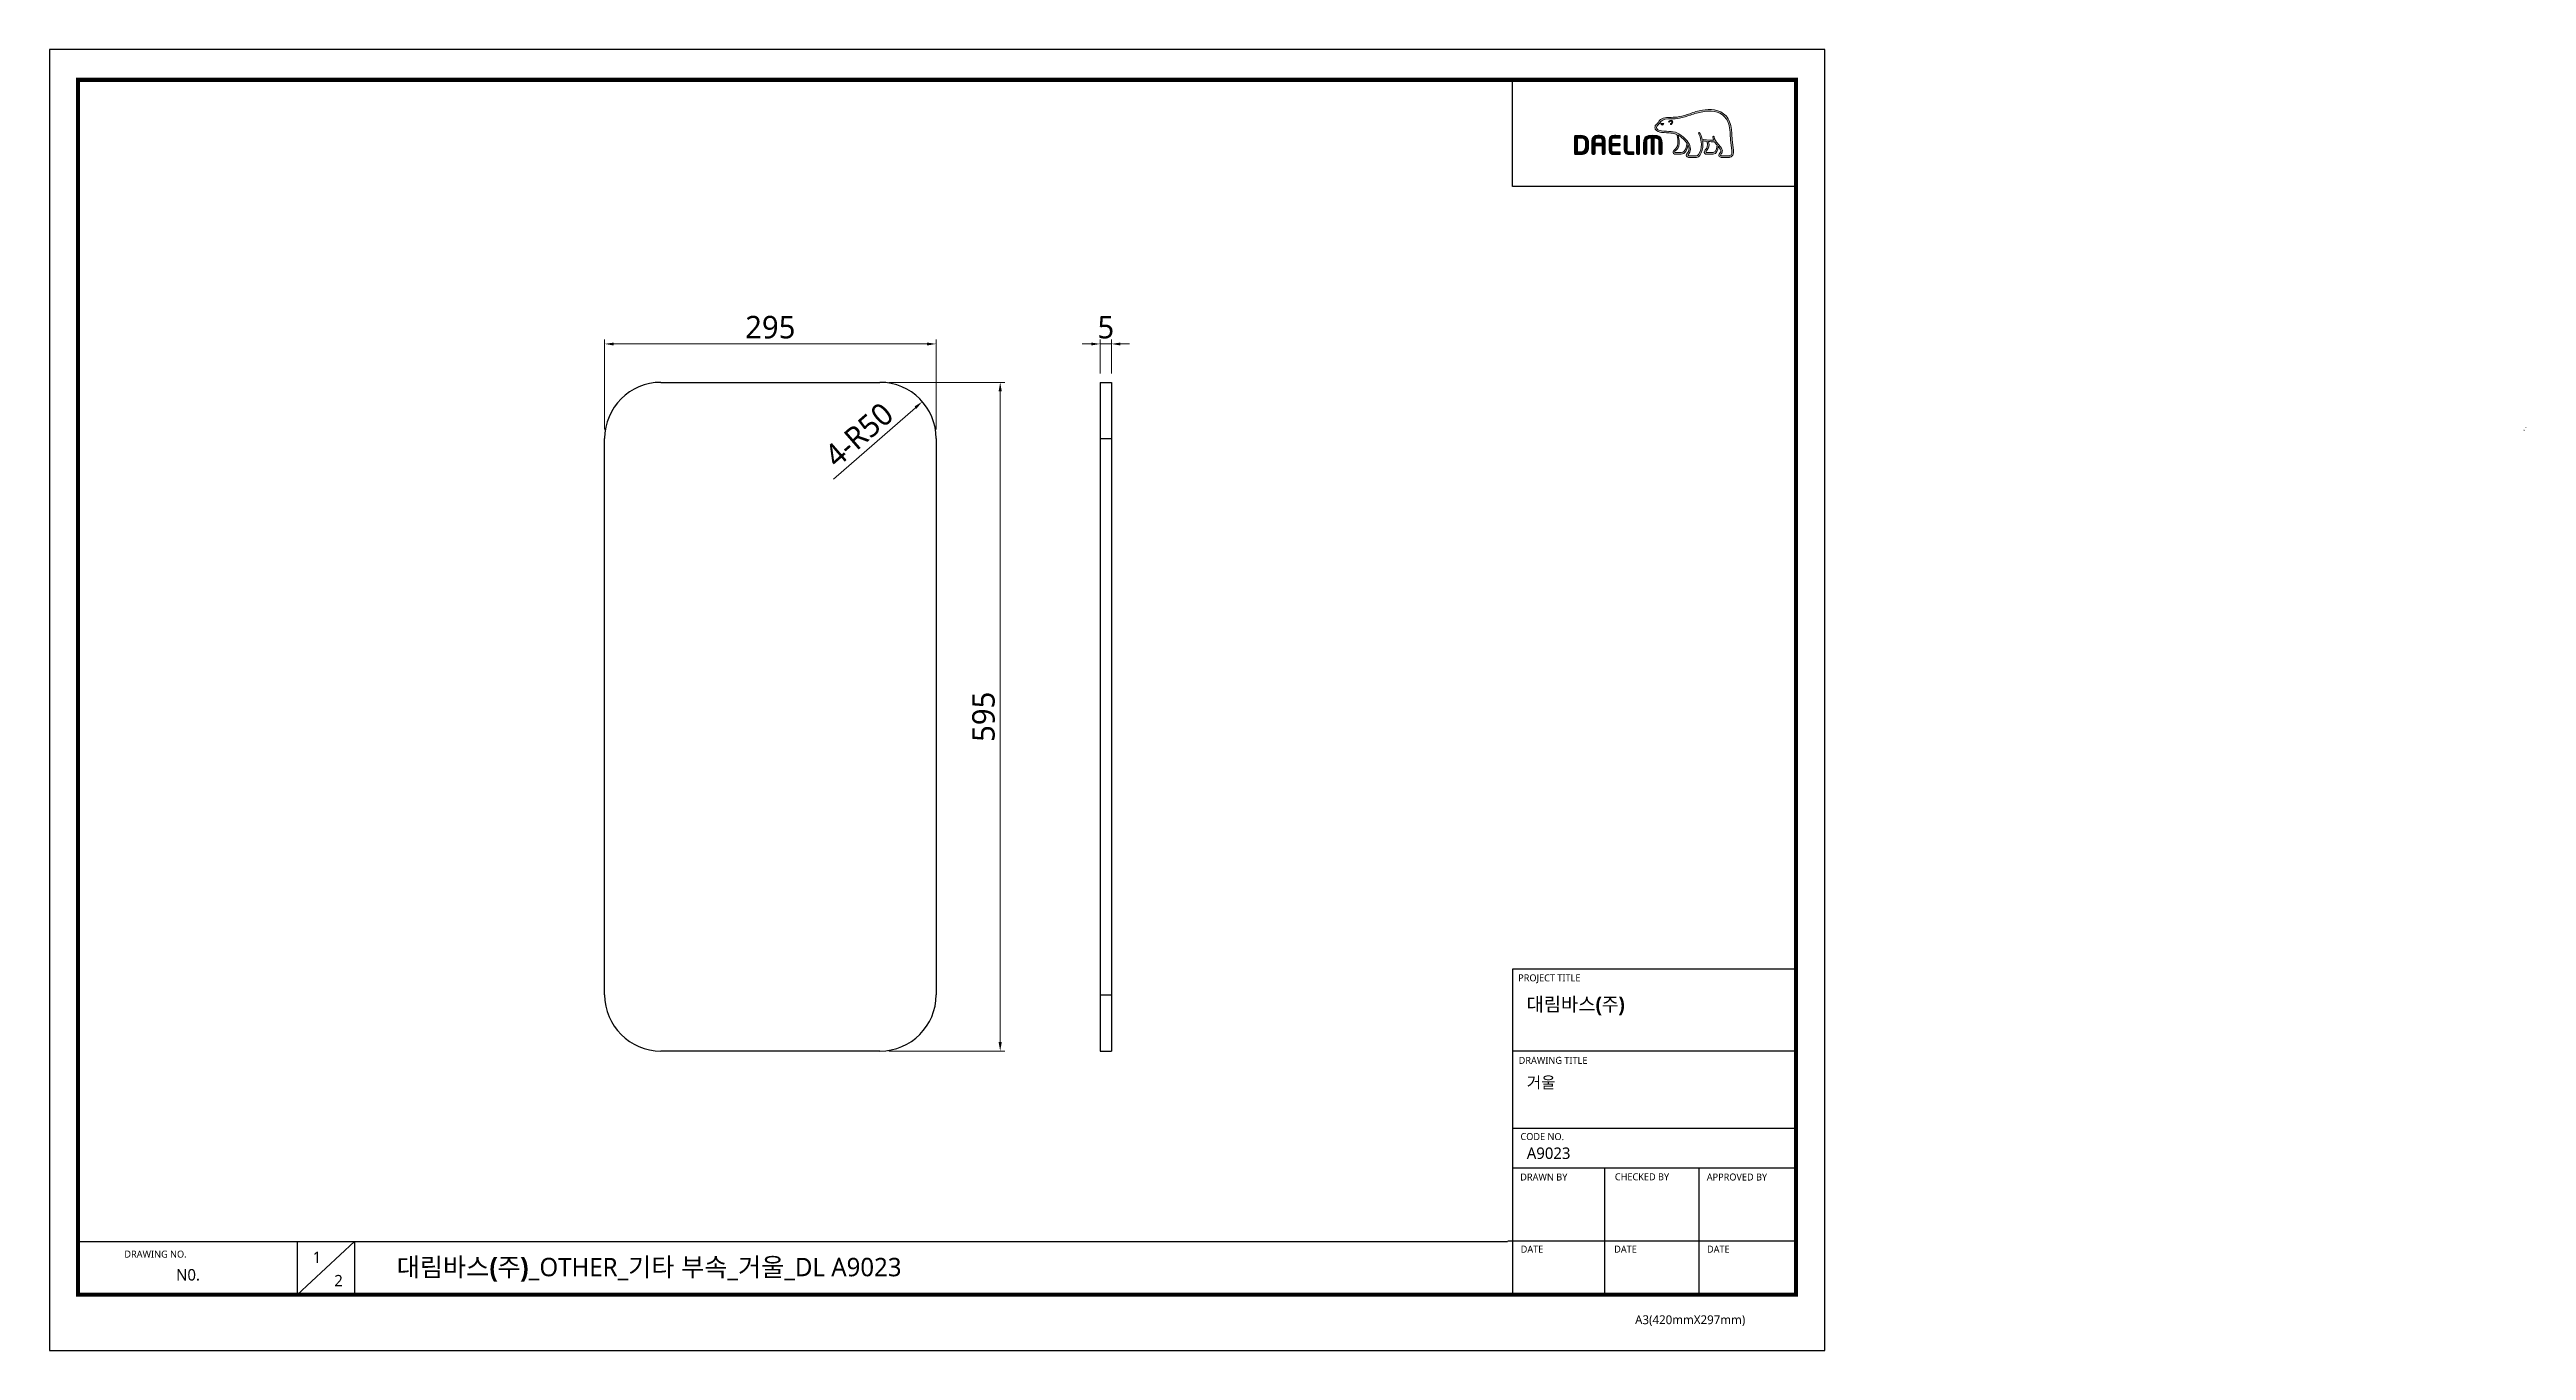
# Model space of a CAD drawing. Extents: x 0 to 1102, y 0 to 579.
import ezdxf

# ---------------------------------------------------------------- set-up
doc = ezdxf.new("R2010")
doc.units = 0
doc.header["$LTSCALE"] = 10
doc.header["$MEASUREMENT"] = 0
doc.header["$PDMODE"] = 3
doc.header["$PDSIZE"] = -10
doc.layers.get('0').update_dxf_attribs({"linetype": 'CONTINUOUS'})
doc.layers.get('DEFPOINTS').update_dxf_attribs({"linetype": 'CONTINUOUS'})
doc.layers.add('1', color=7, linetype='CONTINUOUS')
doc.layers.add('레이어 1', color=7, linetype='CONTINUOUS', lineweight=0)
doc.styles.add('Daelim Dimension', font='')
doc.styles.get('Daelim Dimension').set_extended_font_data('NanumGothic')
doc.dimstyles.new('DEFAULT', dxfattribs={"dimscale": 2, "dimtxt": 2, "dimasz": 2, "dimexe": 0, "dimexo": 2, "dimgap": 1, "dimtad": 1, "dimdec": 1, "dimzin": 9, "dimdsep": 46, "dimtxsty": 'Daelim Dimension', "dimcen": 0.5, "dimclrd": 252, "dimclre": 252, "dimclrt": 3, "dimadec": 1, "dimazin": 0, "dimtfac": 1, "dimtdec": 1, "dimtix": 1, "dimtmove": 0, "dimatfit": 3, "dimfxl": 1, "dimtolj": 1, "dimtzin": 1, "dimlwd": 9, "dimlwe": 9, "dimarcsym": 0})

msp = doc.modelspace()

# ---------------------------------------------------------------- texts
at = {"color": 5, "ltscale": 40, "style": 'Daelim Dimension'}
for s, height, p in [('PROJECT TITLE', 3.117, (653.5, 164.2)), ('DRAWING TITLE', 3.117, (653.7, 127.5)), ('CODE NO.', 3.12, (654.5, 93.6)), ('DRAWN BY', 3.12, (654.4, 75.6)), ('CHECKED BY', 3.12, (696.5, 75.7)), ('APPROVED BY', 3.117, (737.4, 75.6)), ('DRAWING NO.', 3.117, (33.3, 41.3)), ('DATE', 3.12, (654.6, 43.5)), ('DATE', 3.12, (696.2, 43.5)), ('DATE', 3.12, (737.5, 43.5)), ('A3(420mmX297mm)', 3.934, (705.5, 11.7))]:
    msp.add_text(s, height=height, dxfattribs=at).set_placement(p)
at = {"attachment_point": 1, "style": 'Daelim Dimension'}
for s, insert, char_height, width in [('{\\fPretendard Variable SemiBold|b0|i0|c129|p2;\\C7;대림바스(주)}', (657.2, 157.1), 6.11, 98.207), ('거울', (657.3, 121.8), 5.1, 85.845), ('A9023', (657.3, 90.3), 5.1, 85.845), ('N0. ', (56.3, 36.2), 5.1, 32), ('1', (117.1, 44), 5.1, 7.119), ('2', (126.7, 33.6), 5.1, 7.119)]:
    msp.add_mtext(s, dxfattribs=dict(at, insert=insert, char_height=char_height, width=width))
at = {"color": 2, "insert": (154.5, 41.2), "char_height": 8.198, "width": 362.893, "attachment_point": 1, "style": 'Daelim Dimension'}
msp.add_mtext('{\\fPretendard Variable SemiBold|b0|i0|c129|p2;대림바스(주)}_OTHER_{\\fGulim|b0|i0|c129|p50;기타 부속}_{\\fGulim|b0|i0|c129|p50;거울}_DL A9023', dxfattribs=at)

# ---------------------------------------------------------------- blocks, each defined once
blk = doc.blocks.new('*D5')
at = {"color": 5, "lineweight": 9, "ltscale": 0.5, "transparency": 16777216}
for p, q in [((373.5, 430.7), (425, 430.7)), ((423, 426.7), (423, 137.2)), ((373.5, 133.2), (425, 133.2))]:
    blk.add_line(p, q, dxfattribs=at)
at = {"color": 5, "ltscale": 0.5, "transparency": 16777216}
for points in [[(422.3, 426.7), (423.7, 426.7), (423, 430.7)], [(422.3, 137.2), (423.7, 137.2), (423, 133.2)]]:
    blk.add_solid(points, dxfattribs=at)
at = {"layer": 'DEFPOINTS', "color": 0, "ltscale": 0.5, "transparency": 16777216}
for p in [(369.5, 430.7), (369.5, 133.2), (423, 133.2)]:
    blk.add_point(p, dxfattribs=at)
at = {"color": 7, "ltscale": 0.5, "transparency": 16777216, "insert": (415.6, 281.9), "char_height": 10, "attachment_point": 5, "rotation": 90, "style": 'Daelim Dimension'}
blk.add_mtext('\\A1;595', dxfattribs=at)
blk = doc.blocks.new('*D6')
at = {"color": 5, "lineweight": 9, "ltscale": 0.5, "transparency": 16777216}
for p, q in [((247, 409.7), (247, 449.8)), ((251, 447.8), (390.5, 447.8)), ((394.5, 409.7), (394.5, 449.8))]:
    blk.add_line(p, q, dxfattribs=at)
at = {"color": 5, "ltscale": 0.5, "transparency": 16777216}
for points in [[(251, 448.4), (251, 447.1), (247, 447.8)], [(390.5, 448.4), (390.5, 447.1), (394.5, 447.8)]]:
    blk.add_solid(points, dxfattribs=at)
at = {"layer": 'DEFPOINTS', "color": 0, "ltscale": 0.5, "transparency": 16777216}
for p in [(394.5, 447.8), (247, 405.7), (394.5, 405.7)]:
    blk.add_point(p, dxfattribs=at)
at = {"color": 7, "ltscale": 0.5, "transparency": 16777216, "insert": (320.7, 455.2), "char_height": 10, "attachment_point": 5, "style": 'Daelim Dimension'}
blk.add_mtext('\\A1;295', dxfattribs=at)
blk = doc.blocks.new('*D7')
at = {"color": 5, "lineweight": 9, "ltscale": 0.5, "transparency": 16777216}
blk.add_line((348.8, 387.7), (385.3, 419.4), dxfattribs=at)
at = {"color": 5, "ltscale": 0.5, "transparency": 16777216}
blk.add_solid([(384.9, 420), (385.7, 418.9), (388.3, 422.1)], dxfattribs=at)
at = {"layer": 'DEFPOINTS', "color": 0, "ltscale": 0.5, "transparency": 16777216}
for p in [(388.3, 422.1), (369.5, 405.7)]:
    blk.add_point(p, dxfattribs=at)
at = {"color": 7, "ltscale": 0.5, "transparency": 16777216, "insert": (360.1, 407.4), "char_height": 10, "attachment_point": 5, "rotation": 41.0088, "style": 'Daelim Dimension'}
blk.add_mtext('\\A1;4-R50', dxfattribs=at)
blk = doc.blocks.new('*D4')
at = {"color": 5, "lineweight": 9, "ltscale": 0.5, "transparency": 16777216}
for p, q in [((463.5, 447.8), (459.5, 447.8)), ((467.5, 434.7), (467.5, 449.8)), ((467.5, 447.8), (472.5, 447.8)), ((472.5, 434.7), (472.5, 449.8)), ((476.5, 447.8), (480.5, 447.8))]:
    blk.add_line(p, q, dxfattribs=at)
at = {"color": 5, "ltscale": 0.5, "transparency": 16777216}
for points in [[(463.5, 448.4), (463.5, 447.1), (467.5, 447.8)], [(476.5, 448.4), (476.5, 447.1), (472.5, 447.8)]]:
    blk.add_solid(points, dxfattribs=at)
at = {"layer": 'DEFPOINTS', "color": 0, "ltscale": 0.5, "transparency": 16777216}
for p in [(472.5, 447.8), (467.5, 430.7), (472.5, 430.7)]:
    blk.add_point(p, dxfattribs=at)
at = {"color": 7, "ltscale": 0.5, "transparency": 16777216, "insert": (470, 455.2), "char_height": 10, "attachment_point": 5, "style": 'Daelim Dimension'}
blk.add_mtext('\\A1;5', dxfattribs=at)

# ---------------------------------------------------------------- dimensions: what is measured, and where the dimension line sits
at = {"color": 5, "ltscale": 0.5}
dim = msp.add_linear_dim(base=(394.5, 447.8), p1=(247, 405.7), p2=(394.5, 405.7), text='295', dimstyle='DEFAULT', override={"dimtxt": 5, "dimexe": 1, "dimdec": 0, "dimclrd": 5, "dimclre": 5, "dimclrt": 7}, dxfattribs=at)
dim.commit()
dim.dimension.update_dxf_attribs({"geometry": '*D6', "text_midpoint": (320.7, 455.2)})
dim = msp.add_linear_dim(base=(472.5, 447.8), p1=(467.5, 430.7), p2=(472.5, 430.7), dimstyle='DEFAULT', override={"dimtxt": 5, "dimexe": 1, "dimdec": 0, "dimclrd": 5, "dimclre": 5, "dimclrt": 7}, dxfattribs=at)
dim.commit()
dim.dimension.update_dxf_attribs({"geometry": '*D4', "text_midpoint": (470, 455.2)})
dim = msp.add_linear_dim(base=(423, 133.2), p1=(369.5, 430.7), p2=(369.5, 133.2), angle=90, text='595', dimstyle='DEFAULT', override={"dimtxt": 5, "dimexe": 1, "dimdec": 0, "dimclrd": 5, "dimclre": 5, "dimclrt": 7}, dxfattribs=at)
dim.commit()
dim.dimension.update_dxf_attribs({"geometry": '*D5', "text_midpoint": (415.6, 281.9)})
dim = msp.add_radius_dim(center=(369.5, 405.7), mpoint=(388.3, 422.1), text='4-R50', dimstyle='DEFAULT', override={"dimtxt": 5, "dimexe": 1, "dimdec": 0, "dimclrd": 5, "dimclre": 5, "dimclrt": 7}, dxfattribs=at)
dim.commit()
dim.dimension.update_dxf_attribs({"geometry": '*D7', "text_midpoint": (365, 401.8), "dimtype": 164})

# ---------------------------------------------------------------- hatches: boundary and pattern name
at = {"layer": '레이어 1'}
h = msp.add_hatch(color=5, dxfattribs=at)
h.dxf.hatch_style = 1
edge = h.paths.add_edge_path(flags=16)
edge.add_spline(control_points=[(748.2, 531.9), (747.8, 531.5), (747.4, 531.5), (747.4, 531.5), (747.4, 531.5), (743.9, 531.5), (743.9, 531.5), (743.8, 531.5), (743.7, 531.5), (743.6, 531.6), (743.6, 531.6), (743.5, 531.7), (743.5, 531.8), (743.5, 532), (743.7, 532.2), (743.8, 532.4), (744, 532.6), (744.1, 532.7), (744.2, 533), (744.4, 533.5), (744.4, 534), (744.1, 534.5), (743.7, 535.4), (743.1, 536), (742.5, 536.7), (742.5, 536.7), (742.3, 536.9), (742.3, 536.9), (741.6, 537.8), (740.8, 538.6), (740.7, 539.8), (740.7, 540.1), (740.6, 540.2), (740.4, 540.2), (740.4, 540.2), (740.2, 540.1), (740.2, 540.1), (740.1, 540), (740.1, 539.9), (740.1, 539.8), (740.1, 539.8), (740.1, 539.8), (740.1, 539.8), (740.1, 539.4), (740.2, 538.9), (740.4, 538.5), (740.4, 538.5), (740.4, 538.4), (740.4, 538.4), (740.4, 538.4), (740.4, 538.4), (740.4, 538.4), (738.2, 538.4), (736, 538.8), (735.3, 538.9), (735, 540.5), (734.3, 541.6), (734.3, 541.6), (734.2, 541.7), (734.2, 541.8), (734.1, 541.8), (734.1, 541.8), (733.9, 541.8), (733.9, 541.8), (733.9, 541.7), (733.8, 541.7), (733.7, 541.6), (733.7, 541.6), (733.7, 541.5), (733.7, 541.5), (733.7, 541.5), (733.8, 541.3), (733.8, 541.3), (733.8, 541.2), (735, 539.2), (735, 536.6), (735, 534.9), (734.6, 533.4), (733.7, 532), (733.5, 531.7), (733.2, 531.5), (732.8, 531.5), (732.8, 531.5), (729.4, 531.5), (729.4, 531.5), (729.3, 531.5), (729.1, 531.6), (729.1, 531.8), (729.1, 532), (729.2, 532.2), (729.4, 532.4), (730.8, 534), (730, 536.5), (728.7, 538.1), (727.3, 539.7), (725.2, 541.7), (722.4, 542.2), (721.4, 542.3), (719.8, 542.4), (718.5, 542.5), (718.5, 542.5), (717.2, 542.6), (717.2, 542.6), (716.6, 542.6), (715.4, 543), (715.1, 543.7), (715, 544), (715, 544.2), (715.2, 544.5), (715.3, 544.7), (715.4, 544.9), (715.6, 545.1), (715.8, 545.3), (716.1, 545.5), (716.2, 545.8), (716.2, 545.8), (716.3, 545.9), (716.3, 545.9), (716.9, 547.2), (718.3, 547.8), (720.3, 547.9), (720.3, 547.9), (721.5, 547.9), (721.5, 547.9), (722.7, 547.9), (724.1, 547.9), (725.3, 548.2), (726.9, 548.5), (728.6, 549.1), (730, 549.6), (730, 549.6), (730.1, 549.6), (730.1, 549.6), (731.9, 550.2), (733.7, 550.8), (735.6, 551.1), (738.7, 551.7), (742.8, 551.6), (745.4, 548.7), (746.7, 547.3), (747.4, 545.5), (747.7, 543.1), (747.7, 543.1), (747.7, 543.1), (747.6, 543.1), (747.7, 543.1), (747.7, 542.8), (747.8, 541.3), (747.8, 540.6), (747.9, 539.9), (748, 538.5), (748, 538.5), (748.6, 533.9), (748.6, 533.9), (748.6, 533.9), (748.6, 533.4), (748.6, 533.4), (748.6, 532.7), (748.5, 532.2), (748.2, 531.9)], knot_values=[0, 0, 0, 0, 1, 1, 1, 2, 2, 2, 3, 3, 3, 4, 4, 4, 5, 5, 5, 6, 6, 6, 7, 7, 7, 8, 8, 8, 9, 9, 9, 10, 10, 10, 11, 11, 11, 12, 12, 12, 13, 13, 13, 14, 14, 14, 15, 15, 15, 16, 16, 16, 17, 17, 17, 18, 18, 18, 19, 19, 19, 20, 20, 20, 21, 21, 21, 22, 22, 22, 23, 23, 23, 24, 24, 24, 25, 25, 25, 26, 26, 26, 27, 27, 27, 28, 28, 28, 29, 29, 29, 30, 30, 30, 31, 31, 31, 32, 32, 32, 33, 33, 33, 34, 34, 34, 35, 35, 35, 36, 36, 36, 37, 37, 37, 38, 38, 38, 39, 39, 39, 40, 40, 40, 41, 41, 41, 42, 42, 42, 43, 43, 43, 44, 44, 44, 45, 45, 45, 46, 46, 46, 47, 47, 47, 48, 48, 48, 49, 49, 49, 50, 50, 50, 51, 51, 51, 52, 52, 52, 53, 53, 53, 53], degree=3, periodic=0)
edge = h.paths.add_edge_path(flags=16)
edge.add_spline(control_points=[(740.2, 532.9), (740.2, 532.9), (737.3, 532.9), (737.3, 532.9), (737.1, 532.9), (737, 533), (737, 533.3), (737, 533.4), (737.1, 533.6), (737.2, 533.7), (737.8, 534.3), (738.4, 535), (738.4, 536.5), (738.4, 536.5), (738.3, 537.1), (738.3, 537.1), (738.3, 537.1), (738.2, 537.8), (738.2, 537.8), (738.2, 537.8), (738.2, 537.8), (738.2, 537.8), (738.2, 537.8), (738.3, 537.8), (738.3, 537.8), (738.8, 537.8), (739.8, 537.7), (740.8, 537.7), (741, 537.4), (741.4, 536.8), (742, 536.2), (742, 535.8), (741.7, 532.9), (740.2, 532.9)], knot_values=[0, 0, 0, 0, 1, 1, 1, 2, 2, 2, 3, 3, 3, 4, 4, 4, 5, 5, 5, 6, 6, 6, 7, 7, 7, 8, 8, 8, 9, 9, 9, 10, 10, 10, 11, 11, 11, 11], degree=3, periodic=0)
edge = h.paths.add_edge_path(flags=16)
edge.add_spline(control_points=[(726, 532.9), (726, 532.9), (723.5, 532.9), (723.5, 532.9), (723.3, 532.9), (723.1, 533), (723.1, 533.3), (723.1, 533.4), (723.2, 533.6), (723.4, 533.7), (724.1, 534.2), (725, 535), (725.1, 537.1), (725.1, 537.1), (725.1, 537.6), (725.1, 537.6), (725.1, 538.5), (724.9, 539.6), (724.7, 540.6), (724.7, 540.6), (724.7, 540.7), (724.7, 540.7), (724.7, 540.7), (724.8, 540.6), (724.8, 540.6), (725.2, 540.4), (727.2, 539), (728.6, 537), (728.5, 536), (728, 532.9), (726, 532.9)], knot_values=[0, 0, 0, 0, 1, 1, 1, 2, 2, 2, 3, 3, 3, 4, 4, 4, 5, 5, 5, 6, 6, 6, 7, 7, 7, 8, 8, 8, 9, 9, 9, 10, 10, 10, 10], degree=3, periodic=0)
edge = h.paths.add_edge_path()
edge.add_spline(control_points=[(749.3, 534), (749.3, 534), (748.7, 538.6), (748.7, 538.6), (748.6, 540), (748.5, 540.7), (748.5, 541.4), (748.5, 541.4), (748.4, 543.2), (748.4, 543.2), (748.1, 545.7), (747.3, 547.7), (746, 549.2), (743.1, 552.3), (738.7, 552.4), (735.5, 551.8), (733.5, 551.5), (731.6, 550.9), (729.8, 550.2), (729.8, 550.2), (729.8, 550.2), (729.8, 550.2), (728.3, 549.7), (726.7, 549.2), (725.1, 548.9), (724.1, 548.6), (722.7, 548.6), (721.5, 548.6), (721.5, 548.6), (720.3, 548.6), (720.3, 548.6), (718, 548.5), (716.4, 547.7), (715.7, 546.2), (715.7, 546.2), (715.6, 546.2), (715.6, 546.2), (715.5, 545.9), (715.3, 545.7), (715.1, 545.6), (714.9, 545.4), (714.7, 545.2), (714.5, 544.9), (714.4, 544.6), (714.3, 544.3), (714.3, 544), (714.3, 543.8), (714.4, 543.6), (714.5, 543.4), (715, 542.4), (716.4, 541.9), (717.2, 541.9), (717.2, 541.9), (718.4, 541.8), (718.4, 541.8), (719.7, 541.7), (721.3, 541.6), (722.3, 541.5), (722.9, 541.4), (723.5, 541.2), (724.1, 540.9), (724.2, 540.7), (724.5, 539.3), (724.5, 537.6), (724.5, 537.6), (724.5, 537.1), (724.5, 537.1), (724.4, 535.3), (723.6, 534.7), (723, 534.2), (723, 534.2), (722.4, 533.8), (722.4, 533.3), (722.4, 533), (722.5, 532.7), (722.6, 532.5), (722.8, 532.3), (723.1, 532.2), (723.5, 532.2), (723.5, 532.2), (726, 532.2), (726, 532.2), (727.8, 532.2), (728.8, 534.2), (729, 536.1), (729, 536.1), (729, 536.4), (729, 536.4), (729, 536.4), (729.1, 536.2), (729.1, 536.2), (729.4, 535.7), (729.5, 535.1), (729.5, 534.6), (729.5, 533.9), (729.3, 533.3), (728.9, 532.9), (728.8, 532.8), (728.3, 532.3), (728.3, 531.8), (728.3, 531.8), (728.3, 531.7), (728.3, 531.7), (728.4, 531.1), (728.9, 530.8), (729.3, 530.8), (729.3, 530.8), (732.8, 530.8), (732.8, 530.8), (733.5, 530.8), (734, 531.1), (734.3, 531.6), (735.2, 533.1), (735.7, 534.7), (735.7, 536.4), (735.7, 537), (735.6, 537.5), (735.5, 538.1), (735.5, 538.1), (735.5, 538.2), (735.5, 538.2), (735.5, 538.2), (735.6, 538.2), (735.6, 538.2), (736, 538.1), (736.7, 538), (737.5, 537.9), (737.5, 537.9), (737.5, 537.9), (737.5, 537.9), (737.5, 537.9), (737.6, 537.2), (737.6, 537.2), (737.6, 537.2), (737.7, 537.1), (737.7, 537.1), (737.7, 537.1), (737.7, 536.5), (737.7, 536.5), (737.7, 535.1), (737.1, 534.5), (736.7, 534.2), (736.7, 534.2), (736.3, 533.7), (736.2, 533.3), (736.2, 533.3), (736.2, 533.2), (736.2, 533.2), (736.2, 533), (736.2, 532.8), (736.5, 532.5), (736.7, 532.3), (737, 532.2), (737.4, 532.2), (737.4, 532.2), (740.2, 532.2), (740.2, 532.2), (741.8, 532.2), (742.3, 534.3), (742.5, 535.5), (742.5, 535.5), (742.5, 535.6), (742.5, 535.6), (742.5, 535.6), (742.6, 535.6), (742.6, 535.6), (743, 535.1), (743.3, 534.5), (743.5, 534.2), (743.6, 534), (743.6, 533.8), (743.6, 533.6), (743.6, 533.6), (743.6, 533.2), (743.6, 533.2), (743.5, 533), (743.3, 532.8), (743.2, 532.6), (743, 532.3), (742.8, 532), (742.8, 531.7), (742.8, 531.7), (742.8, 531.5), (742.8, 531.5), (742.9, 531.1), (743.3, 530.8), (743.8, 530.8), (743.8, 530.8), (747.4, 530.8), (747.4, 530.8), (747.4, 530.8), (748.1, 530.8), (748.7, 531.4), (749.1, 531.9), (749.3, 532.5), (749.3, 533.4), (749.3, 533.4), (749.3, 534), (749.3, 534)], knot_values=[0, 0, 0, 0, 1, 1, 1, 2, 2, 2, 3, 3, 3, 4, 4, 4, 5, 5, 5, 6, 6, 6, 7, 7, 7, 8, 8, 8, 9, 9, 9, 10, 10, 10, 11, 11, 11, 12, 12, 12, 13, 13, 13, 14, 14, 14, 15, 15, 15, 16, 16, 16, 17, 17, 17, 18, 18, 18, 19, 19, 19, 20, 20, 20, 21, 21, 21, 22, 22, 22, 23, 23, 23, 24, 24, 24, 25, 25, 25, 26, 26, 26, 27, 27, 27, 28, 28, 28, 29, 29, 29, 30, 30, 30, 31, 31, 31, 32, 32, 32, 33, 33, 33, 34, 34, 34, 35, 35, 35, 36, 36, 36, 37, 37, 37, 38, 38, 38, 39, 39, 39, 40, 40, 40, 41, 41, 41, 42, 42, 42, 43, 43, 43, 44, 44, 44, 45, 45, 45, 46, 46, 46, 47, 47, 47, 48, 48, 48, 49, 49, 49, 50, 50, 50, 51, 51, 51, 52, 52, 52, 53, 53, 53, 54, 54, 54, 55, 55, 55, 56, 56, 56, 57, 57, 57, 58, 58, 58, 59, 59, 59, 60, 60, 60, 61, 61, 61, 62, 62, 62, 63, 63, 63, 64, 64, 64, 65, 65, 65, 66, 66, 66, 66], degree=3, periodic=0)
edge = h.paths.add_edge_path(flags=0)
edge.add_spline(control_points=[(717.1, 545.9), (717.1, 545.9), (717.6, 546.1), (718.3, 545.9), (718.3, 545.9), (718.4, 545.9), (718.2, 545.7), (717.9, 545.3), (717.6, 545.2), (717.6, 545.2), (717.6, 545.2), (717.4, 545.1), (717.3, 545.3), (717, 545.6), (717, 545.7), (717, 545.7), (717, 545.7), (717, 545.9), (717.1, 545.9)], knot_values=[0, 0, 0, 0, 1, 1, 1, 2, 2, 2, 3, 3, 3, 4, 4, 4, 5, 5, 5, 6, 6, 6, 6], degree=3, periodic=0)
edge = h.paths.add_edge_path(flags=0)
edge.add_spline(control_points=[(720.5, 546.8), (720.4, 546.8), (720.4, 546.6), (720.5, 546.6), (720.6, 546.5), (720.7, 546.5), (720.8, 546.6), (720.8, 546.6), (721.3, 547.1), (721.6, 546.9), (721.8, 546.8), (721.8, 546.6), (721.8, 546.5), (721.8, 546.2), (721.5, 545.9), (721.4, 545.8), (721.3, 545.7), (721.2, 545.6), (721.2, 545.5), (721.3, 545.4), (721.4, 545.3), (721.5, 545.4), (721.8, 545.5), (722.2, 546), (722.3, 546.5), (722.3, 546.8), (722.1, 547), (721.9, 547.2), (721.4, 547.6), (720.7, 547.1), (720.5, 546.8)], knot_values=[0, 0, 0, 0, 1, 1, 1, 2, 2, 2, 3, 3, 3, 4, 4, 4, 5, 5, 5, 6, 6, 6, 7, 7, 7, 8, 8, 8, 9, 9, 9, 10, 10, 10, 10], degree=3, periodic=0)
edge = h.paths.add_edge_path(flags=0)
edge.add_spline(control_points=[(720.4, 546.5), (720.4, 546.5), (720.4, 546.5), (720.4, 546.5), (720.4, 546.5), (720.4, 546.5), (720.4, 546.5)], knot_values=[0, 0, 0, 0, 1, 1, 1, 2, 2, 2, 2], degree=3, periodic=0)
h = msp.add_hatch(color=5, dxfattribs=at)
h.dxf.hatch_style = 2
edge = h.paths.add_edge_path()
edge.add_spline(control_points=[(683.5, 535.6), (683.5, 534), (682.7, 533.2), (681.2, 533.2), (681.2, 533.2), (680.2, 533.2), (679.9, 533.2), (679.9, 533.2), (679.9, 539.4), (679.9, 539.4), (680.4, 539.4), (681.2, 539.4), (681.2, 539.4), (682.8, 539.4), (683.5, 538.7), (683.5, 537), (683.5, 537), (683.5, 535.6), (683.5, 535.6)], knot_values=[0, 0, 0, 0, 1, 1, 1, 2, 2, 2, 3, 3, 3, 4, 4, 4, 5, 5, 5, 6, 6, 6, 6], degree=3, periodic=0)
edge = h.paths.add_edge_path()
edge.add_spline(control_points=[(681.2, 540.6), (680.4, 540.6), (679.3, 540.5), (678.9, 540.5), (678.7, 540.4), (678.6, 540.3), (678.6, 540.1), (678.6, 540.1), (678.6, 532.6), (678.6, 532.6), (678.6, 532.3), (678.7, 532.2), (678.9, 532.1), (679.3, 532.1), (680.4, 532), (681.2, 532), (683.6, 532), (684.8, 533.2), (684.8, 535.6), (684.8, 535.6), (684.8, 537), (684.8, 537), (684.8, 539.4), (683.6, 540.6), (681.2, 540.6)], knot_values=[0, 0, 0, 0, 1, 1, 1, 2, 2, 2, 3, 3, 3, 4, 4, 4, 5, 5, 5, 6, 6, 6, 7, 7, 7, 8, 8, 8, 8], degree=3, periodic=0)
h = msp.add_hatch(color=5, dxfattribs=at)
h.dxf.hatch_style = 2
edge = h.paths.add_edge_path()
edge.add_spline(control_points=[(690.8, 537.1), (690.8, 537.1), (687.7, 537.1), (687.7, 537.1), (687.7, 537.2), (687.7, 538.2), (687.7, 538.2), (687.7, 539.2), (688, 539.4), (688.9, 539.4), (688.9, 539.4), (689.6, 539.4), (689.6, 539.4), (690.5, 539.4), (690.8, 539.2), (690.8, 538.2), (690.8, 538.2), (690.8, 537.2), (690.8, 537.1)], knot_values=[0, 0, 0, 0, 1, 1, 1, 2, 2, 2, 3, 3, 3, 4, 4, 4, 5, 5, 5, 6, 6, 6, 6], degree=3, periodic=0)
edge = h.paths.add_edge_path()
edge.add_spline(control_points=[(689.6, 540.6), (689.6, 540.6), (688.9, 540.6), (688.9, 540.6), (687.1, 540.6), (686.3, 539.8), (686.3, 538.2), (686.3, 538.2), (686.3, 532.5), (686.3, 532.5), (686.3, 532.3), (686.5, 532.1), (686.7, 532.1), (686.7, 532.1), (687.3, 532.1), (687.3, 532.1), (687.5, 532.1), (687.7, 532.3), (687.7, 532.5), (687.7, 532.5), (687.7, 535.7), (687.7, 535.9), (687.7, 535.9), (690.8, 535.9), (690.8, 535.9), (690.8, 535.7), (690.8, 532.5), (690.8, 532.5), (690.8, 532.3), (691, 532.1), (691.2, 532.1), (691.2, 532.1), (691.8, 532.1), (691.8, 532.1), (692, 532.1), (692.2, 532.3), (692.2, 532.5), (692.2, 532.5), (692.2, 538.2), (692.2, 538.2), (692.2, 539.8), (691.4, 540.6), (689.6, 540.6)], knot_values=[0, 0, 0, 0, 1, 1, 1, 2, 2, 2, 3, 3, 3, 4, 4, 4, 5, 5, 5, 6, 6, 6, 7, 7, 7, 8, 8, 8, 9, 9, 9, 10, 10, 10, 11, 11, 11, 12, 12, 12, 13, 13, 13, 14, 14, 14, 14], degree=3, periodic=0)
h = msp.add_hatch(color=5, dxfattribs=at)
h.dxf.hatch_style = 2
edge = h.paths.add_edge_path()
edge.add_spline(control_points=[(693.9, 538.4), (693.9, 538.4), (693.9, 534.2), (693.9, 534.2), (693.9, 532.7), (694.7, 532), (696.4, 532), (697.2, 532), (698.2, 532), (698.7, 532.1), (698.7, 532.1), (698.9, 532.1), (698.9, 532.1), (698.9, 532.1), (698.9, 532.1), (698.9, 532.1), (698.9, 532.1), (698.9, 533.2), (698.9, 533.2), (698.9, 533.2), (696.5, 533.2), (696.5, 533.2), (695.2, 533.2), (695.2, 533.6), (695.2, 534.2), (695.2, 534.2), (695.2, 535.8), (695.2, 535.9), (695.3, 535.9), (698.5, 535.9), (698.5, 535.9), (698.7, 535.9), (698.9, 536), (698.9, 536.3), (698.9, 536.3), (698.9, 536.7), (698.9, 536.7), (698.9, 536.9), (698.7, 537), (698.5, 537), (698.5, 537), (695.3, 537), (695.2, 537), (695.2, 537.2), (695.2, 538.4), (695.2, 538.4), (695.2, 539), (695.2, 539.4), (696.5, 539.4), (696.5, 539.4), (698.9, 539.4), (698.9, 539.4), (698.9, 539.4), (698.9, 540.5), (698.9, 540.5), (698.9, 540.5), (698.7, 540.5), (698.7, 540.5), (698.2, 540.6), (697.1, 540.6), (696.4, 540.6), (694.7, 540.6), (693.9, 539.9), (693.9, 538.4)], knot_values=[0, 0, 0, 0, 1, 1, 1, 2, 2, 2, 3, 3, 3, 4, 4, 4, 5, 5, 5, 6, 6, 6, 7, 7, 7, 8, 8, 8, 9, 9, 9, 10, 10, 10, 11, 11, 11, 12, 12, 12, 13, 13, 13, 14, 14, 14, 15, 15, 15, 16, 16, 16, 17, 17, 17, 18, 18, 18, 19, 19, 19, 20, 20, 20, 21, 21, 21, 21], degree=3, periodic=0)
h = msp.add_hatch(color=5, dxfattribs=at)
h.dxf.hatch_style = 2
edge = h.paths.add_edge_path()
edge.add_spline(control_points=[(701.1, 540.5), (700.9, 540.5), (700.7, 540.3), (700.7, 540.1), (700.7, 540.1), (700.7, 534.2), (700.7, 534.2), (700.7, 532.3), (702, 532), (703.2, 532), (704, 532), (704.2, 532.1), (704.5, 532.1), (704.5, 532.1), (704.6, 532.1), (704.6, 532.1), (704.6, 532.1), (704.8, 532.1), (704.8, 532.1), (704.8, 532.1), (704.9, 532.1), (704.9, 532.1), (704.9, 532.1), (704.9, 533.2), (704.9, 533.2), (704.9, 533.2), (703.2, 533.2), (703.2, 533.2), (702, 533.2), (702, 533.7), (702, 534.1), (702, 534.1), (702, 540.1), (702, 540.1), (702, 540.3), (701.9, 540.5), (701.6, 540.5), (701.6, 540.5), (701.1, 540.5), (701.1, 540.5)], knot_values=[0, 0, 0, 0, 1, 1, 1, 2, 2, 2, 3, 3, 3, 4, 4, 4, 5, 5, 5, 6, 6, 6, 7, 7, 7, 8, 8, 8, 9, 9, 9, 10, 10, 10, 11, 11, 11, 12, 12, 12, 13, 13, 13, 13], degree=3, periodic=0)
h = msp.add_hatch(color=5, dxfattribs=at)
h.dxf.hatch_style = 2
edge = h.paths.add_edge_path()
edge.add_spline(control_points=[(706.5, 540.5), (706.3, 540.5), (706.2, 540.3), (706.2, 540.2), (706.2, 540.2), (706.2, 532.5), (706.2, 532.5), (706.2, 532.3), (706.3, 532.1), (706.5, 532.1), (706.5, 532.1), (707.1, 532.1), (707.1, 532.1), (707.4, 532.1), (707.5, 532.3), (707.5, 532.5), (707.5, 532.5), (707.5, 540.2), (707.5, 540.2), (707.5, 540.4), (707.3, 540.5), (707.1, 540.5), (707.1, 540.5), (706.5, 540.5), (706.5, 540.5)], knot_values=[0, 0, 0, 0, 1, 1, 1, 2, 2, 2, 3, 3, 3, 4, 4, 4, 5, 5, 5, 6, 6, 6, 7, 7, 7, 8, 8, 8, 8], degree=3, periodic=0)
h = msp.add_hatch(color=5, dxfattribs=at)
h.dxf.hatch_style = 2
edge = h.paths.add_edge_path()
edge.add_spline(control_points=[(709.3, 537.2), (709.3, 537.2), (709.3, 532.5), (709.3, 532.5), (709.3, 532.3), (709.5, 532.1), (709.7, 532.1), (709.7, 532.1), (710.3, 532.1), (710.3, 532.1), (710.5, 532.1), (710.7, 532.3), (710.7, 532.5), (710.7, 532.5), (710.7, 537.1), (710.7, 537.1), (710.7, 539.1), (711, 539.3), (712.7, 539.3), (712.7, 539.2), (712.7, 532.5), (712.7, 532.5), (712.7, 532.3), (712.9, 532.1), (713.1, 532.1), (713.1, 532.1), (713.7, 532.1), (713.7, 532.1), (713.9, 532.1), (714, 532.3), (714, 532.5), (714, 532.5), (714, 539.2), (714, 539.3), (714.9, 539.3), (715.4, 539.2), (715.7, 538.9), (716, 538.6), (716.1, 538), (716.1, 537.1), (716.1, 537.1), (716.1, 532.5), (716.1, 532.5), (716.1, 532.3), (716.3, 532.1), (716.5, 532.1), (716.5, 532.1), (717.1, 532.1), (717.1, 532.1), (717.3, 532.1), (717.5, 532.3), (717.5, 532.5), (717.5, 532.5), (717.5, 537.2), (717.5, 537.2), (717.5, 540.1), (716.4, 540.6), (713.4, 540.6), (710.3, 540.6), (709.3, 540.1), (709.3, 537.2)], knot_values=[0, 0, 0, 0, 1, 1, 1, 2, 2, 2, 3, 3, 3, 4, 4, 4, 5, 5, 5, 6, 6, 6, 7, 7, 7, 8, 8, 8, 9, 9, 9, 10, 10, 10, 11, 11, 11, 12, 12, 12, 13, 13, 13, 14, 14, 14, 15, 15, 15, 16, 16, 16, 17, 17, 17, 18, 18, 18, 19, 19, 19, 20, 20, 20, 20], degree=3, periodic=0)
h = msp.add_hatch(color=5, dxfattribs=at)
h.dxf.hatch_style = 2
edge = h.paths.add_edge_path()
edge.add_spline(control_points=[(717.1, 545.9), (717.1, 545.9), (717.6, 546.1), (718.3, 545.9), (718.3, 545.9), (718.4, 545.9), (718.2, 545.7), (717.9, 545.3), (717.6, 545.2), (717.6, 545.2), (717.6, 545.2), (717.4, 545.1), (717.3, 545.3), (717, 545.6), (717, 545.7), (717, 545.7), (717, 545.7), (717, 545.9), (717.1, 545.9)], knot_values=[0, 0, 0, 0, 1, 1, 1, 2, 2, 2, 3, 3, 3, 4, 4, 4, 5, 5, 5, 6, 6, 6, 6], degree=3, periodic=0)
h = msp.add_hatch(color=5, dxfattribs=at)
h.dxf.hatch_style = 2
edge = h.paths.add_edge_path()
edge.add_spline(control_points=[(720.5, 546.8), (720.4, 546.8), (720.4, 546.6), (720.5, 546.6), (720.6, 546.5), (720.7, 546.5), (720.8, 546.6), (720.8, 546.6), (721.3, 547.1), (721.6, 546.9), (721.8, 546.8), (721.8, 546.6), (721.8, 546.5), (721.8, 546.2), (721.5, 545.9), (721.4, 545.8), (721.3, 545.7), (721.2, 545.6), (721.2, 545.5), (721.3, 545.4), (721.4, 545.3), (721.5, 545.4), (721.8, 545.5), (722.2, 546), (722.3, 546.5), (722.3, 546.8), (722.1, 547), (721.9, 547.2), (721.4, 547.6), (720.7, 547.1), (720.5, 546.8)], knot_values=[0, 0, 0, 0, 1, 1, 1, 2, 2, 2, 3, 3, 3, 4, 4, 4, 5, 5, 5, 6, 6, 6, 7, 7, 7, 8, 8, 8, 9, 9, 9, 10, 10, 10, 10], degree=3, periodic=0)
h = msp.add_hatch(color=7, dxfattribs=at)
h.dxf.hatch_style = 2
edge = h.paths.add_edge_path()
edge.add_spline(control_points=[(1101.5, 409.6), (1101.5, 409.6), (1101.4, 409.7), (1101.4, 409.7), (1101.3, 409.7), (1101.3, 409.6), (1101.3, 409.6), (1101.3, 409.6), (1101.3, 409.3), (1101.2, 409.3), (1101.1, 409.3), (1101.1, 409.3), (1101, 409.3), (1101, 409.4), (1100.9, 409.6), (1101, 409.6), (1101, 409.7), (1100.9, 409.7), (1100.9, 409.7), (1100.9, 409.8), (1100.8, 409.7), (1100.8, 409.7), (1100.8, 409.6), (1100.8, 409.4), (1100.9, 409.2), (1101, 409.1), (1101.1, 409.1), (1101.2, 409.1), (1101.4, 409.2), (1101.5, 409.5), (1101.5, 409.6)], knot_values=[0, 0, 0, 0, 1, 1, 1, 2, 2, 2, 3, 3, 3, 4, 4, 4, 5, 5, 5, 6, 6, 6, 7, 7, 7, 8, 8, 8, 9, 9, 9, 10, 10, 10, 10], degree=3, periodic=0)
h = msp.add_hatch(color=7, dxfattribs=at)
h.dxf.hatch_style = 2
edge = h.paths.add_edge_path()
edge.add_spline(control_points=[(1102.1, 410.7), (1102.1, 410.7), (1102, 410.5), (1101.8, 410.4), (1101.8, 410.4), (1101.8, 410.4), (1101.8, 410.5), (1101.7, 410.7), (1101.8, 410.8), (1101.8, 410.8), (1101.8, 410.8), (1101.8, 410.8), (1101.9, 410.8), (1102, 410.8), (1102.1, 410.8), (1102.1, 410.8), (1102.1, 410.8), (1102.1, 410.8), (1102.1, 410.7)], knot_values=[0, 0, 0, 0, 1, 1, 1, 2, 2, 2, 3, 3, 3, 4, 4, 4, 5, 5, 5, 6, 6, 6, 6], degree=3, periodic=0)

# ---------------------------------------------------------------- linework, layer by layer
at = {"color": 5, "ltscale": 0.5}
for p, q in [((650.9, 517.8), (650.9, 565.3)), ((650.9, 169.7), (650.9, 24))]:
    msp.add_line(p, q, dxfattribs=at)
at = {"color": 5}
for p, q in [((725.9, 532.2), (725.9, 532.2)), ((12.7, 48.5), (648.7, 48.5))]:
    msp.add_line(p, q, dxfattribs=at)
at = {"color": 5, "ltscale": 40}
for p, q in [((777.1, 517.8), (650.9, 517.8)), ((777.1, 169.7), (650.9, 169.7)), ((777.1, 133.2), (650.9, 133.2)), ((777.1, 133.2), (650.9, 133.2)), ((777.1, 98.8), (650.9, 98.8)), ((777.1, 98.8), (650.9, 98.8)), ((777.1, 81.1), (650.9, 81.1)), ((777.1, 81.1), (650.9, 81.1)), ((691.9, 81.1), (691.9, 24.8)), ((733.9, 81.1), (733.9, 24.8)), ((110.2, 48.5), (110.2, 24.7)), ((110.2, 48.5), (110.2, 24.7)), ((135.7, 48.5), (110.2, 24.7)), ((135.7, 48.5), (110.2, 24.7)), ((135.7, 48.5), (135.7, 24.7)), ((135.7, 48.5), (135.7, 24.7)), ((777.1, 48.6), (648.9, 48.6)), ((777.1, 48.6), (651.8, 48.6)), ((777.1, 24.8), (668.9, 24.8))]:
    msp.add_line(p, q, dxfattribs=at)
at = {"ltscale": 0.5}
msp.add_lwpolyline([(0, 0), (789.9, 0), (789.9, 578.8), (0, 578.8)], close=True, dxfattribs=at)
at = {"color": 5, "linetype": 'ByBlock', "lineweight": 200, "const_width": 1.82}
msp.add_lwpolyline([(12.7, 24.8), (777.1, 24.8), (777.1, 565.3), (12.7, 565.3)], close=True, dxfattribs=at)
at = {"layer": '1'}
for p, q in [((272, 430.7), (369.5, 430.7)), ((467.5, 430.7), (467.5, 133.2)), ((467.5, 430.7), (472.5, 430.7)), ((472.5, 430.7), (472.5, 133.2)), ((247, 158.2), (247, 405.7)), ((394.5, 405.7), (394.5, 158.2)), ((467.5, 405.7), (472.5, 405.7)), ((467.5, 158.2), (472.5, 158.2)), ((369.5, 133.2), (272, 133.2)), ((467.5, 133.2), (472.5, 133.2))]:
    msp.add_line(p, q, dxfattribs=at)
for centre, start, end in [((272, 405.7), 90, 180), ((369.5, 405.7), 0, 90), ((272, 158.2), 180, 270), ((369.5, 158.2), 270, 0)]:
    msp.add_arc(centre, 25, start, end, dxfattribs=at)
at = {"layer": '레이어 1', "color": 5}
for points, knots in [([(749.3, 534), (749.3, 534), (748.7, 538.6), (748.7, 538.6), (748.6, 540), (748.5, 540.7), (748.5, 541.4), (748.5, 541.4), (748.4, 543.2), (748.4, 543.2), (748.1, 545.7), (747.3, 547.7), (746, 549.2), (743.1, 552.3), (738.7, 552.4), (735.5, 551.8), (733.5, 551.5), (731.6, 550.9), (729.8, 550.2), (729.8, 550.2), (729.8, 550.2), (729.8, 550.2), (728.3, 549.7), (726.7, 549.2), (725.1, 548.9), (724.1, 548.6), (722.7, 548.6), (721.5, 548.6), (721.5, 548.6), (720.3, 548.6), (720.3, 548.6), (718, 548.5), (716.4, 547.7), (715.7, 546.2), (715.7, 546.2), (715.6, 546.2), (715.6, 546.2), (715.5, 545.9), (715.3, 545.7), (715.1, 545.6), (714.9, 545.4), (714.7, 545.2), (714.5, 544.9), (714.4, 544.6), (714.3, 544.3), (714.3, 544), (714.3, 543.8), (714.4, 543.6), (714.5, 543.4), (715, 542.4), (716.4, 541.9), (717.2, 541.9), (717.2, 541.9), (718.4, 541.8), (718.4, 541.8), (719.7, 541.7), (721.3, 541.6), (722.3, 541.5), (722.9, 541.4), (723.5, 541.2), (724.1, 540.9), (724.2, 540.7), (724.5, 539.3), (724.5, 537.6), (724.5, 537.6), (724.5, 537.1), (724.5, 537.1), (724.4, 535.3), (723.6, 534.7), (723, 534.2), (723, 534.2), (722.4, 533.8), (722.4, 533.3), (722.4, 533), (722.5, 532.7), (722.6, 532.5), (722.8, 532.3), (723.1, 532.2), (723.5, 532.2), (723.5, 532.2), (726, 532.2), (726, 532.2), (727.8, 532.2), (728.8, 534.2), (729, 536.1), (729, 536.1), (729, 536.4), (729, 536.4), (729, 536.4), (729.1, 536.2), (729.1, 536.2), (729.4, 535.7), (729.5, 535.1), (729.5, 534.6), (729.5, 533.9), (729.3, 533.3), (728.9, 532.9), (728.8, 532.8), (728.3, 532.3), (728.3, 531.8), (728.3, 531.8), (728.3, 531.7), (728.3, 531.7), (728.4, 531.1), (728.9, 530.8), (729.3, 530.8), (729.3, 530.8), (732.8, 530.8), (732.8, 530.8), (733.5, 530.8), (734, 531.1), (734.3, 531.6), (735.2, 533.1), (735.7, 534.7), (735.7, 536.4), (735.7, 537), (735.6, 537.5), (735.5, 538.1), (735.5, 538.1), (735.5, 538.2), (735.5, 538.2), (735.5, 538.2), (735.6, 538.2), (735.6, 538.2), (736, 538.1), (736.7, 538), (737.5, 537.9), (737.5, 537.9), (737.5, 537.9), (737.5, 537.9), (737.5, 537.9), (737.6, 537.2), (737.6, 537.2), (737.6, 537.2), (737.7, 537.1), (737.7, 537.1), (737.7, 537.1), (737.7, 536.5), (737.7, 536.5), (737.7, 535.1), (737.1, 534.5), (736.7, 534.2), (736.7, 534.2), (736.3, 533.7), (736.2, 533.3), (736.2, 533.3), (736.2, 533.2), (736.2, 533.2), (736.2, 533), (736.2, 532.8), (736.5, 532.5), (736.7, 532.3), (737, 532.2), (737.4, 532.2), (737.4, 532.2), (740.2, 532.2), (740.2, 532.2), (741.8, 532.2), (742.3, 534.3), (742.5, 535.5), (742.5, 535.5), (742.5, 535.6), (742.5, 535.6), (742.5, 535.6), (742.6, 535.6), (742.6, 535.6), (743, 535.1), (743.3, 534.5), (743.5, 534.2), (743.6, 534), (743.6, 533.8), (743.6, 533.6), (743.6, 533.6), (743.6, 533.2), (743.6, 533.2), (743.5, 533), (743.3, 532.8), (743.2, 532.6), (743, 532.3), (742.8, 532), (742.8, 531.7), (742.8, 531.7), (742.8, 531.5), (742.8, 531.5), (742.9, 531.1), (743.3, 530.8), (743.8, 530.8), (743.8, 530.8), (747.4, 530.8), (747.4, 530.8), (747.4, 530.8), (748.1, 530.8), (748.7, 531.4), (749.1, 531.9), (749.3, 532.5), (749.3, 533.4), (749.3, 533.4), (749.3, 534), (749.3, 534)], [0, 0, 0, 0, 1, 1, 1, 2, 2, 2, 3, 3, 3, 4, 4, 4, 5, 5, 5, 6, 6, 6, 7, 7, 7, 8, 8, 8, 9, 9, 9, 10, 10, 10, 11, 11, 11, 12, 12, 12, 13, 13, 13, 14, 14, 14, 15, 15, 15, 16, 16, 16, 17, 17, 17, 18, 18, 18, 19, 19, 19, 20, 20, 20, 21, 21, 21, 22, 22, 22, 23, 23, 23, 24, 24, 24, 25, 25, 25, 26, 26, 26, 27, 27, 27, 28, 28, 28, 29, 29, 29, 30, 30, 30, 31, 31, 31, 32, 32, 32, 33, 33, 33, 34, 34, 34, 35, 35, 35, 36, 36, 36, 37, 37, 37, 38, 38, 38, 39, 39, 39, 40, 40, 40, 41, 41, 41, 42, 42, 42, 43, 43, 43, 44, 44, 44, 45, 45, 45, 46, 46, 46, 47, 47, 47, 48, 48, 48, 49, 49, 49, 50, 50, 50, 51, 51, 51, 52, 52, 52, 53, 53, 53, 54, 54, 54, 55, 55, 55, 56, 56, 56, 57, 57, 57, 58, 58, 58, 59, 59, 59, 60, 60, 60, 61, 61, 61, 62, 62, 62, 63, 63, 63, 64, 64, 64, 65, 65, 65, 66, 66, 66, 66]), ([(681.2, 540.6), (680.4, 540.6), (679.3, 540.5), (678.9, 540.5), (678.7, 540.4), (678.6, 540.3), (678.6, 540.1), (678.6, 540.1), (678.6, 532.6), (678.6, 532.6), (678.6, 532.3), (678.7, 532.2), (678.9, 532.1), (679.3, 532.1), (680.4, 532), (681.2, 532), (683.6, 532), (684.8, 533.2), (684.8, 535.6), (684.8, 535.6), (684.8, 537), (684.8, 537), (684.8, 539.4), (683.6, 540.6), (681.2, 540.6)], [0, 0, 0, 0, 1, 1, 1, 2, 2, 2, 3, 3, 3, 4, 4, 4, 5, 5, 5, 6, 6, 6, 7, 7, 7, 8, 8, 8, 8]), ([(689.6, 540.6), (689.6, 540.6), (688.9, 540.6), (688.9, 540.6), (687.1, 540.6), (686.3, 539.8), (686.3, 538.2), (686.3, 538.2), (686.3, 532.5), (686.3, 532.5), (686.3, 532.3), (686.5, 532.1), (686.7, 532.1), (686.7, 532.1), (687.3, 532.1), (687.3, 532.1), (687.5, 532.1), (687.7, 532.3), (687.7, 532.5), (687.7, 532.5), (687.7, 535.7), (687.7, 535.9), (687.7, 535.9), (690.8, 535.9), (690.8, 535.9), (690.8, 535.7), (690.8, 532.5), (690.8, 532.5), (690.8, 532.3), (691, 532.1), (691.2, 532.1), (691.2, 532.1), (691.8, 532.1), (691.8, 532.1), (692, 532.1), (692.2, 532.3), (692.2, 532.5), (692.2, 532.5), (692.2, 538.2), (692.2, 538.2), (692.2, 539.8), (691.4, 540.6), (689.6, 540.6)], [0, 0, 0, 0, 1, 1, 1, 2, 2, 2, 3, 3, 3, 4, 4, 4, 5, 5, 5, 6, 6, 6, 7, 7, 7, 8, 8, 8, 9, 9, 9, 10, 10, 10, 11, 11, 11, 12, 12, 12, 13, 13, 13, 14, 14, 14, 14]), ([(693.9, 538.4), (693.9, 538.4), (693.9, 534.2), (693.9, 534.2), (693.9, 532.7), (694.7, 532), (696.4, 532), (697.2, 532), (698.2, 532), (698.7, 532.1), (698.7, 532.1), (698.9, 532.1), (698.9, 532.1), (698.9, 532.1), (698.9, 532.1), (698.9, 532.1), (698.9, 532.1), (698.9, 533.2), (698.9, 533.2), (698.9, 533.2), (696.5, 533.2), (696.5, 533.2), (695.2, 533.2), (695.2, 533.6), (695.2, 534.2), (695.2, 534.2), (695.2, 535.8), (695.2, 535.9), (695.3, 535.9), (698.5, 535.9), (698.5, 535.9), (698.7, 535.9), (698.9, 536), (698.9, 536.3), (698.9, 536.3), (698.9, 536.7), (698.9, 536.7), (698.9, 536.9), (698.7, 537), (698.5, 537), (698.5, 537), (695.3, 537), (695.2, 537), (695.2, 537.2), (695.2, 538.4), (695.2, 538.4), (695.2, 539), (695.2, 539.4), (696.5, 539.4), (696.5, 539.4), (698.9, 539.4), (698.9, 539.4), (698.9, 539.4), (698.9, 540.5), (698.9, 540.5), (698.9, 540.5), (698.7, 540.5), (698.7, 540.5), (698.2, 540.6), (697.1, 540.6), (696.4, 540.6), (694.7, 540.6), (693.9, 539.9), (693.9, 538.4)], [0, 0, 0, 0, 1, 1, 1, 2, 2, 2, 3, 3, 3, 4, 4, 4, 5, 5, 5, 6, 6, 6, 7, 7, 7, 8, 8, 8, 9, 9, 9, 10, 10, 10, 11, 11, 11, 12, 12, 12, 13, 13, 13, 14, 14, 14, 15, 15, 15, 16, 16, 16, 17, 17, 17, 18, 18, 18, 19, 19, 19, 20, 20, 20, 21, 21, 21, 21]), ([(701.1, 540.5), (700.9, 540.5), (700.7, 540.3), (700.7, 540.1), (700.7, 540.1), (700.7, 534.2), (700.7, 534.2), (700.7, 532.3), (702, 532), (703.2, 532), (704, 532), (704.2, 532.1), (704.5, 532.1), (704.5, 532.1), (704.6, 532.1), (704.6, 532.1), (704.6, 532.1), (704.8, 532.1), (704.8, 532.1), (704.8, 532.1), (704.9, 532.1), (704.9, 532.1), (704.9, 532.1), (704.9, 533.2), (704.9, 533.2), (704.9, 533.2), (703.2, 533.2), (703.2, 533.2), (702, 533.2), (702, 533.7), (702, 534.1), (702, 534.1), (702, 540.1), (702, 540.1), (702, 540.3), (701.9, 540.5), (701.6, 540.5), (701.6, 540.5), (701.1, 540.5), (701.1, 540.5)], [0, 0, 0, 0, 1, 1, 1, 2, 2, 2, 3, 3, 3, 4, 4, 4, 5, 5, 5, 6, 6, 6, 7, 7, 7, 8, 8, 8, 9, 9, 9, 10, 10, 10, 11, 11, 11, 12, 12, 12, 13, 13, 13, 13]), ([(706.5, 540.5), (706.3, 540.5), (706.2, 540.3), (706.2, 540.2), (706.2, 540.2), (706.2, 532.5), (706.2, 532.5), (706.2, 532.3), (706.3, 532.1), (706.5, 532.1), (706.5, 532.1), (707.1, 532.1), (707.1, 532.1), (707.4, 532.1), (707.5, 532.3), (707.5, 532.5), (707.5, 532.5), (707.5, 540.2), (707.5, 540.2), (707.5, 540.4), (707.3, 540.5), (707.1, 540.5), (707.1, 540.5), (706.5, 540.5), (706.5, 540.5)], [0, 0, 0, 0, 1, 1, 1, 2, 2, 2, 3, 3, 3, 4, 4, 4, 5, 5, 5, 6, 6, 6, 7, 7, 7, 8, 8, 8, 8]), ([(709.3, 537.2), (709.3, 537.2), (709.3, 532.5), (709.3, 532.5), (709.3, 532.3), (709.5, 532.1), (709.7, 532.1), (709.7, 532.1), (710.3, 532.1), (710.3, 532.1), (710.5, 532.1), (710.7, 532.3), (710.7, 532.5), (710.7, 532.5), (710.7, 537.1), (710.7, 537.1), (710.7, 539.1), (711, 539.3), (712.7, 539.3), (712.7, 539.2), (712.7, 532.5), (712.7, 532.5), (712.7, 532.3), (712.9, 532.1), (713.1, 532.1), (713.1, 532.1), (713.7, 532.1), (713.7, 532.1), (713.9, 532.1), (714, 532.3), (714, 532.5), (714, 532.5), (714, 539.2), (714, 539.3), (714.9, 539.3), (715.4, 539.2), (715.7, 538.9), (716, 538.6), (716.1, 538), (716.1, 537.1), (716.1, 537.1), (716.1, 532.5), (716.1, 532.5), (716.1, 532.3), (716.3, 532.1), (716.5, 532.1), (716.5, 532.1), (717.1, 532.1), (717.1, 532.1), (717.3, 532.1), (717.5, 532.3), (717.5, 532.5), (717.5, 532.5), (717.5, 537.2), (717.5, 537.2), (717.5, 540.1), (716.4, 540.6), (713.4, 540.6), (710.3, 540.6), (709.3, 540.1), (709.3, 537.2)], [0, 0, 0, 0, 1, 1, 1, 2, 2, 2, 3, 3, 3, 4, 4, 4, 5, 5, 5, 6, 6, 6, 7, 7, 7, 8, 8, 8, 9, 9, 9, 10, 10, 10, 11, 11, 11, 12, 12, 12, 13, 13, 13, 14, 14, 14, 15, 15, 15, 16, 16, 16, 17, 17, 17, 18, 18, 18, 19, 19, 19, 20, 20, 20, 20]), ([(717.1, 545.9), (717.1, 545.9), (717.6, 546.1), (718.3, 545.9), (718.3, 545.9), (718.4, 545.9), (718.2, 545.7), (717.9, 545.3), (717.6, 545.2), (717.6, 545.2), (717.6, 545.2), (717.4, 545.1), (717.3, 545.3), (717, 545.6), (717, 545.7), (717, 545.7), (717, 545.7), (717, 545.9), (717.1, 545.9)], [0, 0, 0, 0, 1, 1, 1, 2, 2, 2, 3, 3, 3, 4, 4, 4, 5, 5, 5, 6, 6, 6, 6]), ([(720.5, 546.8), (720.4, 546.8), (720.4, 546.6), (720.5, 546.6), (720.6, 546.5), (720.7, 546.5), (720.8, 546.6), (720.8, 546.6), (721.3, 547.1), (721.6, 546.9), (721.8, 546.8), (721.8, 546.6), (721.8, 546.5), (721.8, 546.2), (721.5, 545.9), (721.4, 545.8), (721.3, 545.7), (721.2, 545.6), (721.2, 545.5), (721.3, 545.4), (721.4, 545.3), (721.5, 545.4), (721.8, 545.5), (722.2, 546), (722.3, 546.5), (722.3, 546.8), (722.1, 547), (721.9, 547.2), (721.4, 547.6), (720.7, 547.1), (720.5, 546.8)], [0, 0, 0, 0, 1, 1, 1, 2, 2, 2, 3, 3, 3, 4, 4, 4, 5, 5, 5, 6, 6, 6, 7, 7, 7, 8, 8, 8, 9, 9, 9, 10, 10, 10, 10]), ([(720.4, 546.5), (720.4, 546.5), (720.4, 546.5), (720.4, 546.5), (720.4, 546.5), (720.4, 546.5), (720.4, 546.5)], [0, 0, 0, 0, 1, 1, 1, 2, 2, 2, 2]), ([(726, 532.9), (726, 532.9), (723.5, 532.9), (723.5, 532.9), (723.3, 532.9), (723.1, 533), (723.1, 533.3), (723.1, 533.4), (723.2, 533.6), (723.4, 533.7), (724.1, 534.2), (725, 535), (725.1, 537.1), (725.1, 537.1), (725.1, 537.6), (725.1, 537.6), (725.1, 538.5), (724.9, 539.6), (724.7, 540.6), (724.7, 540.6), (724.7, 540.7), (724.7, 540.7), (724.7, 540.7), (724.8, 540.6), (724.8, 540.6), (725.2, 540.4), (727.2, 539), (728.6, 537), (728.5, 536), (728, 532.9), (726, 532.9)], [0, 0, 0, 0, 1, 1, 1, 2, 2, 2, 3, 3, 3, 4, 4, 4, 5, 5, 5, 6, 6, 6, 7, 7, 7, 8, 8, 8, 9, 9, 9, 10, 10, 10, 10]), ([(733.8, 541.3), (733.8, 541.2), (735, 539.2), (735, 536.6), (735, 534.9), (734.6, 533.4), (733.7, 532)], [24, 24, 24, 24, 25, 25, 25, 26, 26, 26, 26]), ([(683.5, 535.6), (683.5, 534), (682.7, 533.2), (681.2, 533.2), (681.2, 533.2), (680.2, 533.2), (679.9, 533.2), (679.9, 533.2), (679.9, 539.4), (679.9, 539.4), (680.4, 539.4), (681.2, 539.4), (681.2, 539.4), (682.8, 539.4), (683.5, 538.7), (683.5, 537), (683.5, 537), (683.5, 535.6), (683.5, 535.6)], [0, 0, 0, 0, 1, 1, 1, 2, 2, 2, 3, 3, 3, 4, 4, 4, 5, 5, 5, 6, 6, 6, 6]), ([(690.8, 537.1), (690.8, 537.1), (687.7, 537.1), (687.7, 537.1), (687.7, 537.2), (687.7, 538.2), (687.7, 538.2), (687.7, 539.2), (688, 539.4), (688.9, 539.4), (688.9, 539.4), (689.6, 539.4), (689.6, 539.4), (690.5, 539.4), (690.8, 539.2), (690.8, 538.2), (690.8, 538.2), (690.8, 537.2), (690.8, 537.1)], [0, 0, 0, 0, 1, 1, 1, 2, 2, 2, 3, 3, 3, 4, 4, 4, 5, 5, 5, 6, 6, 6, 6]), ([(729.4, 531.5), (729.3, 531.5), (729.1, 531.6), (729.1, 531.8), (729.1, 532), (729.2, 532.2), (729.4, 532.4)], [28, 28, 28, 28, 29, 29, 29, 30, 30, 30, 30]), ([(740.2, 532.9), (740.2, 532.9), (737.3, 532.9), (737.3, 532.9), (737.1, 532.9), (737, 533), (737, 533.3), (737, 533.4), (737.1, 533.6), (737.2, 533.7), (737.8, 534.3), (738.4, 535), (738.4, 536.5), (738.4, 536.5), (738.3, 537.1), (738.3, 537.1), (738.3, 537.1), (738.2, 537.8), (738.2, 537.8), (738.2, 537.8), (738.2, 537.8), (738.2, 537.8), (738.2, 537.8), (738.3, 537.8), (738.3, 537.8), (738.8, 537.8), (739.8, 537.7), (740.8, 537.7), (741, 537.4), (741.4, 536.8), (742, 536.2), (742, 535.8), (741.7, 532.9), (740.2, 532.9)], [0, 0, 0, 0, 1, 1, 1, 2, 2, 2, 3, 3, 3, 4, 4, 4, 5, 5, 5, 6, 6, 6, 7, 7, 7, 8, 8, 8, 9, 9, 9, 10, 10, 10, 11, 11, 11, 11]), ([(743.6, 531.6), (743.6, 531.6), (743.5, 531.7), (743.5, 531.8), (743.5, 532), (743.7, 532.2), (743.8, 532.4)], [3, 3, 3, 3, 4, 4, 4, 5, 5, 5, 5])]:
    msp.add_open_spline(points, degree=3, knots=knots, dxfattribs=at)
for points in [[(730.1, 549.6), (731.9, 550.2), (733.7, 550.8), (735.6, 551.1)], [(735.6, 551.1), (738.7, 551.7), (742.8, 551.6), (745.4, 548.7)], [(715.1, 543.7), (715, 544), (715, 544.2), (715.2, 544.5)], [(717.2, 542.6), (716.6, 542.6), (715.4, 543), (715.1, 543.7)], [(715.2, 544.5), (715.3, 544.7), (715.4, 544.9), (715.6, 545.1)], [(715.6, 545.1), (715.8, 545.3), (716.1, 545.5), (716.2, 545.8)], [(716.2, 545.8), (716.2, 545.8), (716.3, 545.9), (716.3, 545.9)], [(716.3, 545.9), (716.9, 547.2), (718.3, 547.8), (720.3, 547.9)], [(718.5, 542.5), (718.5, 542.5), (717.2, 542.6), (717.2, 542.6)], [(722.4, 542.2), (721.4, 542.3), (719.8, 542.4), (718.5, 542.5)], [(720.3, 547.9), (720.3, 547.9), (721.5, 547.9), (721.5, 547.9)], [(721.5, 547.9), (722.7, 547.9), (724.1, 547.9), (725.3, 548.2)], [(728.7, 538.1), (727.3, 539.7), (725.2, 541.7), (722.4, 542.2)], [(725.3, 548.2), (726.9, 548.5), (728.6, 549.1), (730, 549.6)], [(730, 549.6), (730, 549.6), (730.1, 549.6), (730.1, 549.6)], [(733.9, 541.8), (733.9, 541.7), (733.8, 541.7), (733.7, 541.6)], [(733.7, 541.6), (733.7, 541.6), (733.7, 541.5), (733.7, 541.5)], [(733.7, 541.5), (733.7, 541.5), (733.8, 541.3), (733.8, 541.3)], [(734.1, 541.8), (734.1, 541.8), (733.9, 541.8), (733.9, 541.8)], [(734.3, 541.6), (734.2, 541.7), (734.2, 541.8), (734.1, 541.8)], [(735.3, 538.9), (735, 540.5), (734.3, 541.6), (734.3, 541.6)], [(740.2, 540.1), (740.1, 540), (740.1, 539.9), (740.1, 539.8)], [(740.4, 540.2), (740.4, 540.2), (740.2, 540.1), (740.2, 540.1)], [(740.7, 539.8), (740.7, 540.1), (740.6, 540.2), (740.4, 540.2)], [(745.4, 548.7), (746.7, 547.3), (747.4, 545.5), (747.7, 543.1)], [(747.7, 543.1), (747.7, 543.1), (747.7, 543.1), (747.6, 543.1)], [(747.6, 543.1), (747.7, 543.1), (747.7, 542.8), (747.8, 541.3)], [(747.8, 541.3), (747.8, 540.6), (747.9, 539.9), (748, 538.5)], [(729.4, 532.4), (730.8, 534), (730, 536.5), (728.7, 538.1)], [(732.8, 531.5), (732.8, 531.5), (729.4, 531.5), (729.4, 531.5)], [(733.7, 532), (733.5, 531.7), (733.2, 531.5), (732.8, 531.5)], [(740.4, 538.4), (738.2, 538.4), (736, 538.8), (735.3, 538.9)], [(740.1, 539.8), (740.1, 539.8), (740.1, 539.8), (740.1, 539.8)], [(740.1, 539.8), (740.1, 539.4), (740.2, 538.9), (740.4, 538.5)], [(740.4, 538.5), (740.4, 538.5), (740.4, 538.4), (740.4, 538.4)], [(740.4, 538.4), (740.4, 538.4), (740.4, 538.4), (740.4, 538.4)], [(742.3, 536.9), (741.6, 537.8), (740.8, 538.6), (740.7, 539.8)], [(742.5, 536.7), (742.5, 536.7), (742.3, 536.9), (742.3, 536.9)], [(744.1, 534.5), (743.7, 535.4), (743.1, 536), (742.5, 536.7)], [(743.9, 531.5), (743.8, 531.5), (743.7, 531.5), (743.6, 531.6)], [(743.8, 532.4), (744, 532.6), (744.1, 532.7), (744.2, 533)], [(747.4, 531.5), (747.4, 531.5), (743.9, 531.5), (743.9, 531.5)], [(744.2, 533), (744.4, 533.5), (744.4, 534), (744.1, 534.5)], [(748.2, 531.9), (747.8, 531.5), (747.4, 531.5), (747.4, 531.5)], [(748, 538.5), (748, 538.5), (748.6, 533.9), (748.6, 533.9)], [(748.6, 533.4), (748.6, 532.7), (748.5, 532.2), (748.2, 531.9)], [(748.6, 533.9), (748.6, 533.9), (748.6, 533.4), (748.6, 533.4)]]:
    msp.add_open_spline(points, degree=3, dxfattribs=at)

msp.set_redraw_order([(e.dxf.handle, doc.entitydb.next_handle()) for e in msp.query("TEXT MTEXT ATTDEF DIMENSION ARC_DIMENSION")])  # texts and dimensions are drawn at this point

doc.saveas('drawing.dxf')
